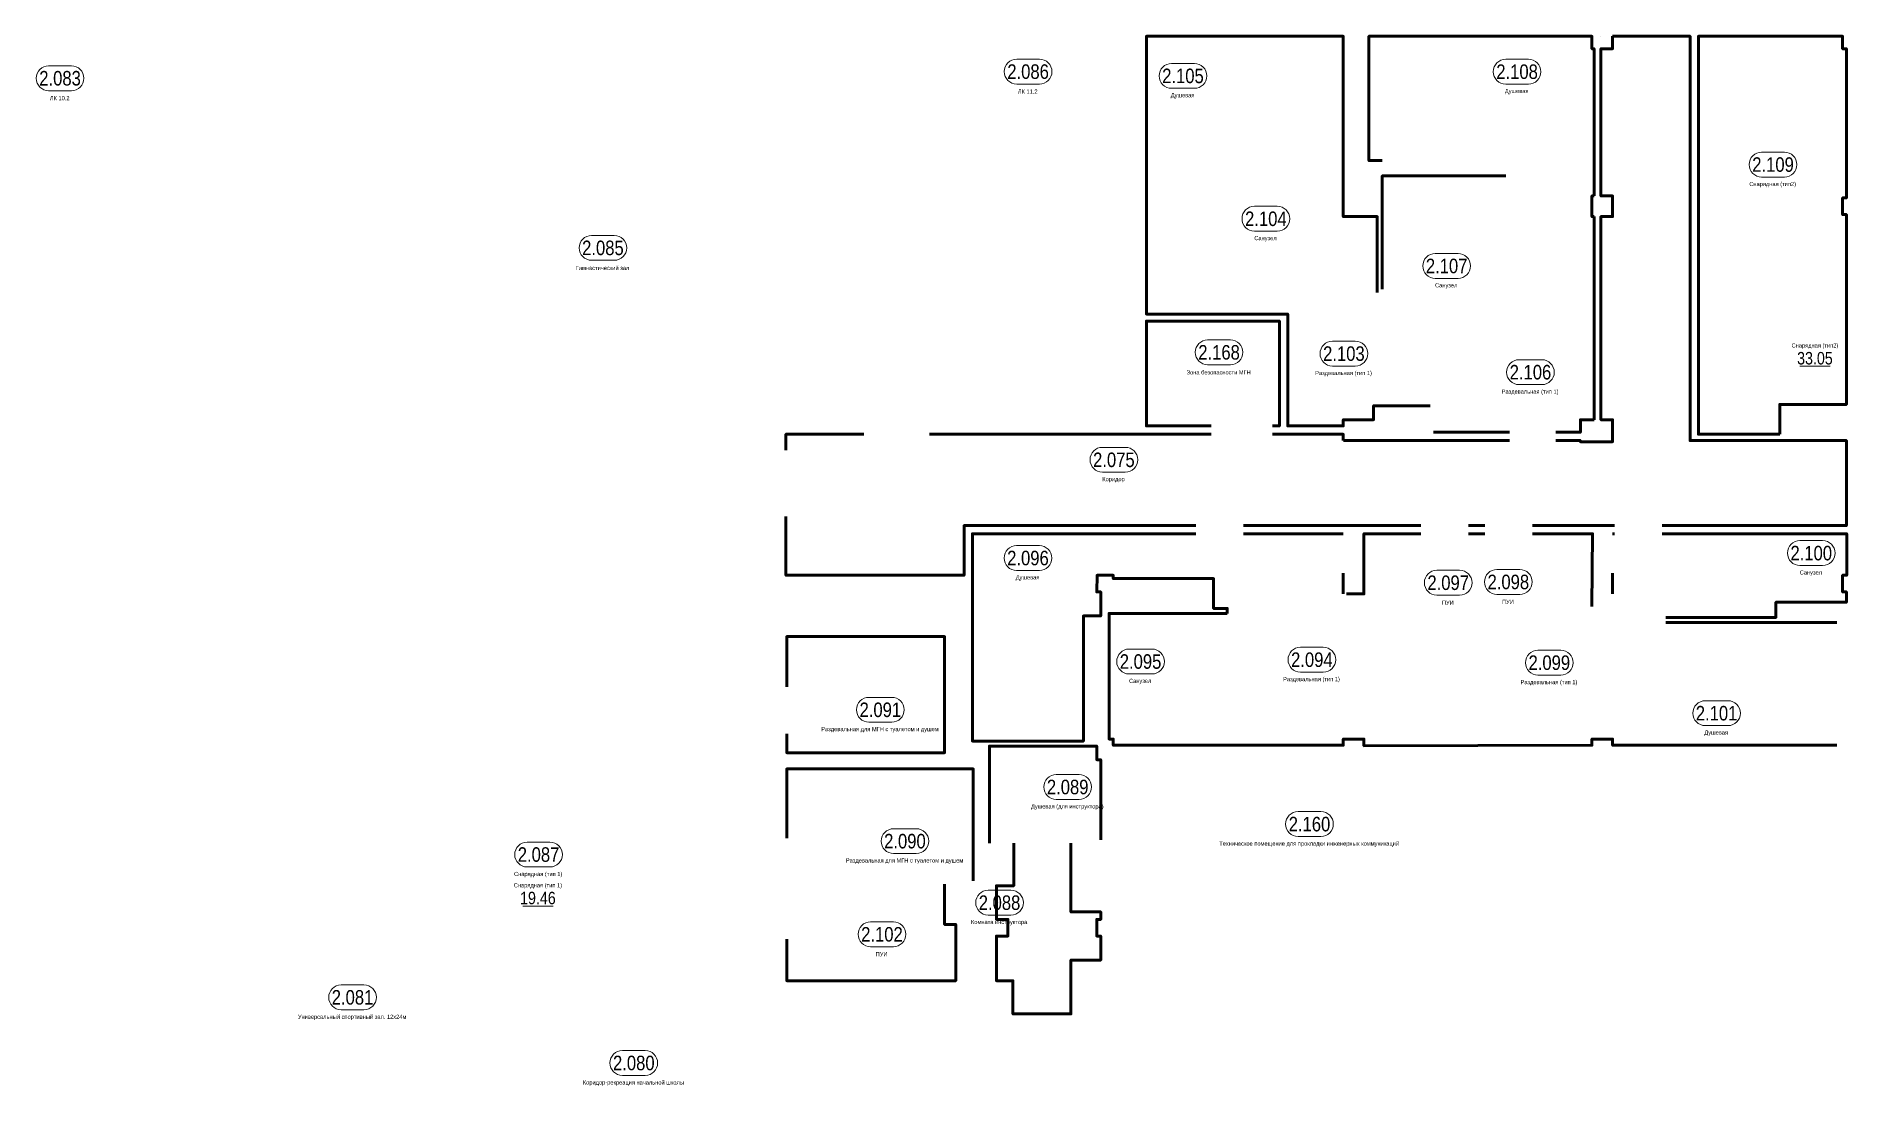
# Model space of a CAD drawing. Header units: millimetres. Extents: x 672974 to 830702, y 136033 to 223984.
# Drawn here: x 674686 to 718374, y 197501 to 222813 of the extents above; entities that cross this region are included whole.
import ezdxf
from ezdxf.enums import TextEntityAlignment as Align

# ---------------------------------------------------------------- set-up
doc = ezdxf.new("R2010")
doc.units = ezdxf.units.MM
doc.layers.get('Defpoints').update_dxf_attribs({"color": 140})
for name, color, linetype, lineweight in [('0) шт стен 2 эт', 150, 'Continuous', 60), ('АР_Area', 5, 'Continuous', 5), ('АР_площадь пом', 5, 'Continuous', 5)]:
    doc.layers.add(name, color=color, linetype=linetype, lineweight=lineweight)
doc.layers.add('A-AREA', color=7, linetype='Continuous', lineweight=15, true_color=0x7f7f7f)
doc.styles.add('style1', font='ARIALN.TTF')

# ---------------------------------------------------------------- blocks, each defined once
blk = doc.blocks.new('MOK-МаркаПом_овал_ареал')
for p, q in [((-2.75, 3), (2.75, 3)), ((-2.75, -3), (2.75, -3))]:
    blk.add_line(p, q)
for centre, radius, start, end in [((-2.75, 0), 3, 90, 270), ((-3.75, 0), 3.5, 0, 0.001), ((2.75, 0), 3, 270, 90)]:
    blk.add_arc(centre, radius, start, end)
at = {"color": 0, "style": 'style1'}
blk.add_attdef('АР-ПОМЕЩЕНИЕ:НОМЕР', text='', height=3.5, dxfattribs=at).set_placement((0, 0), align=Align.MIDDLE)
at = {"layer": 'Defpoints', "color": 2, "style": 'style1'}
blk.add_attdef('АР-ПОМЕЩЕНИЕ:НАИМЕНОВАНИЕ', text='', height=1, dxfattribs=at).set_placement((-0.09, -4.81), align=Align.MIDDLE)
blk = doc.blocks.new('MOK-МаркаПомещения1')
at = {"layer": 'A-AREA', "color": 0}
blk.add_line((-3.65, -1.94), (3.65, -1.94), dxfattribs=at)
at = {"layer": 'A-AREA', "color": 0, "style": 'style1'}
blk.add_attdef('АР-ПОМЕЩЕНИЕ:ПЛОЩАДЬ', text='', height=3, dxfattribs=at).set_placement((0, 0), align=Align.MIDDLE)
at = {"layer": 'Defpoints', "style": 'style1', "flags": 8}
blk.add_attdef('АР-ПОМЕЩЕНИЕ:НАИМЕНОВАНИЕ', text='', height=1, dxfattribs=at).set_placement((0, 2.96), align=Align.MIDDLE)

msp = doc.modelspace()

# ---------------------------------------------------------------- linework, layer by layer
at = {"layer": '0) шт стен 2 эт'}
for points in [[(708322, 213903), (706954, 213903), (706954, 213563), (706224, 213563), (706224, 213413), (704884, 213413), (704884, 216113), (701474, 216113), (701473, 222813), (706224, 222813), (706224, 218463), (707026, 218463), (707044, 218463), (707044, 216633)], [(707164, 219813), (706844, 219813), (706844, 222813), (712224, 222813), (712224, 222513), (712274, 222513), (712274, 218963)], [(712724, 222813), (712724, 222513), (712440, 222513), (712440, 218963), (712724, 218963), (712724, 218463), (712440, 218463), (712440, 213563), (712724, 213563), (712724, 213035), (711945, 213035), (711945, 213063), (711350, 213063)], [(712440, 222813), (712440, 222813)], [(713918, 211013), (718364, 211013), (718364, 213063), (714594, 213063), (714594, 222813), (712724, 222813)], [(707164, 216713), (707164, 219443), (710144, 219443)], [(712274, 218463), (712224, 218463), (712224, 218963), (712274, 218963)], [(712274, 218463), (712274, 213563)], [(703037, 213413), (701474, 213413), (701474, 215942), (704684, 215942), (704684, 213413), (704513, 213413)], [(692774, 212829), (692774, 213213), (694653, 213213)], [(703037, 213213), (697074, 213213), (696243, 213213)], [(706224, 213063), (706224, 213213), (704513, 213213)], [(710232, 213263), (708404, 213263)], [(712274, 213563), (711945, 213563), (711945, 213263), (711350, 213263)], [(706228, 213063), (710232, 213063)], [(692774, 211234), (692774, 209813), (697074, 209813), (697074, 211013), (702669, 211013)], [(703816, 211013), (706224, 211013)], [(708096, 211013), (706228, 211013)], [(709639, 211013), (709244, 211013)], [(712771, 211013), (710787, 211013)], [(703424, 208893), (703424, 209013), (703094, 209013), (703094, 209733), (700674, 209733), (700674, 209813), (700284, 209813), (700274, 209413), (700374, 209413), (700374, 208833), (699954, 208833), (699954, 205813), (697274, 205813), (697274, 210813), (702669, 210813)], [(703816, 210813), (706224, 210813)], [(706304, 209363), (706724, 209363), (706724, 210813), (708096, 210813)], [(709244, 210813), (709639, 210813)], [(710787, 210813), (712238, 210813), (712224, 209063)], [(712724, 210813), (712771, 210813)], [(713918, 210813), (718374, 210813), (718374, 209813), (718274, 209813), (718274, 209413), (718364, 209413), (718364, 209163), (716664, 209163), (716664, 208795), (714004, 208795)], [(706224, 209863), (706224, 209363)], [(712724, 209363), (712724, 209863)], [(718134, 205714), (712724, 205713), (712723, 205863), (712224, 205863), (712224, 205713), (706724, 205701), (706724, 205863), (706224, 205863), (706224, 205713), (700674, 205713), (700674, 205863), (700574, 205863), (700574, 208893), (703424, 208893)], [(714004, 208675), (718134, 208675)], [(692794, 207122), (692794, 208333), (696604, 208333), (696604, 205533), (692794, 205533), (692794, 205987)], [(697684, 203353), (697684, 205693), (700274, 205693), (700274, 205363), (700374, 205363), (700374, 203433)], [(692794, 203476), (692794, 203724), (692794, 204613), (692794, 205143), (697294, 205143), (697294, 202443)], [(699654, 203353), (699654, 201693), (700374, 201693), (700374, 201513), (700274, 201513), (700274, 201113), (700374, 201113), (700374, 200533), (699654, 200533), (699654, 199275), (699654, 199233), (698254, 199233), (698254, 200033), (697934, 200033), (697854, 200033), (697854, 201113), (698134, 201113), (698134, 201513), (697854, 201513), (697854, 202323), (698274, 202323), (698274, 203353)], [(696604, 202363), (696604, 201393), (696874, 201393), (696874, 200033), (692794, 200033), (692794, 201035)]]:
    msp.add_lwpolyline(points, dxfattribs=at)
msp.add_lwpolyline([(716754, 213213), (716754, 213933), (718364, 213933), (718364, 218513), (718274, 218513), (718274, 218913), (718364, 218913), (718364, 222513), (718274, 222513), (718274, 222813), (714794, 222813), (714794, 213213)], close=True, dxfattribs=at)

# ---------------------------------------------------------------- block references
at = {"layer": 'АР_Area', "color": 18, "linetype": 'Continuous', "lineweight": 15, "true_color": 0x000000, "xscale": 100, "yscale": 100, "zscale": 100}
for p, values in [((675261, 221800), {'АР-ПОМЕЩЕНИЕ:НОМЕР': '2.083', 'АР-ПОМЕЩЕНИЕ:НАИМЕНОВАНИЕ': 'ЛК 10.2'}), ((698619, 221960), {'АР-ПОМЕЩЕНИЕ:НОМЕР': '2.086', 'АР-ПОМЕЩЕНИЕ:НАИМЕНОВАНИЕ': 'ЛК 11.2'}), ((702356, 221857), {'АР-ПОМЕЩЕНИЕ:НОМЕР': '2.105', 'АР-ПОМЕЩЕНИЕ:НАИМЕНОВАНИЕ': 'Душевая'}), ((710418, 221958), {'АР-ПОМЕЩЕНИЕ:НОМЕР': '2.108', 'АР-ПОМЕЩЕНИЕ:НАИМЕНОВАНИЕ': 'Душевая'}), ((716594, 219718), {'АР-ПОМЕЩЕНИЕ:НОМЕР': '2.109', 'АР-ПОМЕЩЕНИЕ:НАИМЕНОВАНИЕ': 'Снарядная (тип2)'}), ((704356, 218411), {'АР-ПОМЕЩЕНИЕ:НОМЕР': '2.104', 'АР-ПОМЕЩЕНИЕ:НАИМЕНОВАНИЕ': 'Санузел'}), ((688360, 217709), {'АР-ПОМЕЩЕНИЕ:НОМЕР': '2.085', 'АР-ПОМЕЩЕНИЕ:НАИМЕНОВАНИЕ': 'Гимнастический зал'}), ((708718, 217273), {'АР-ПОМЕЩЕНИЕ:НОМЕР': '2.107', 'АР-ПОМЕЩЕНИЕ:НАИМЕНОВАНИЕ': 'Санузел'}), ((703227, 215190), {'АР-ПОМЕЩЕНИЕ:НОМЕР': '2.168', 'АР-ПОМЕЩЕНИЕ:НАИМЕНОВАНИЕ': 'Зона безопасности МГН'}), ((706239, 215159), {'АР-ПОМЕЩЕНИЕ:НОМЕР': '2.103', 'АР-ПОМЕЩЕНИЕ:НАИМЕНОВАНИЕ': 'Раздевальная (тип 1)'}), ((710741, 214711), {'АР-ПОМЕЩЕНИЕ:НОМЕР': '2.106', 'АР-ПОМЕЩЕНИЕ:НАИМЕНОВАНИЕ': 'Раздевальная (тип 1)'}), ((700689, 212598), {'АР-ПОМЕЩЕНИЕ:НОМЕР': '2.075', 'АР-ПОМЕЩЕНИЕ:НАИМЕНОВАНИЕ': 'Коридор'}), ((717516, 210348), {'АР-ПОМЕЩЕНИЕ:НОМЕР': '2.100', 'АР-ПОМЕЩЕНИЕ:НАИМЕНОВАНИЕ': 'Санузел'}), ((698616, 210229), {'АР-ПОМЕЩЕНИЕ:НОМЕР': '2.096', 'АР-ПОМЕЩЕНИЕ:НАИМЕНОВАНИЕ': 'Душевая'}), ((708756, 209633), {'АР-ПОМЕЩЕНИЕ:НОМЕР': '2.097', 'АР-ПОМЕЩЕНИЕ:НАИМЕНОВАНИЕ': 'ПУИ'}), ((710207, 209652), {'АР-ПОМЕЩЕНИЕ:НОМЕР': '2.098', 'АР-ПОМЕЩЕНИЕ:НАИМЕНОВАНИЕ': 'ПУИ'}), ((701333, 207733), {'АР-ПОМЕЩЕНИЕ:НОМЕР': '2.095', 'АР-ПОМЕЩЕНИЕ:НАИМЕНОВАНИЕ': 'Санузел'}), ((705466, 207777), {'АР-ПОМЕЩЕНИЕ:НОМЕР': '2.094', 'АР-ПОМЕЩЕНИЕ:НАИМЕНОВАНИЕ': 'Раздевальная (тип 1)'}), ((711196, 207705), {'АР-ПОМЕЩЕНИЕ:НОМЕР': '2.099', 'АР-ПОМЕЩЕНИЕ:НАИМЕНОВАНИЕ': 'Раздевальная (тип 1)'}), ((695054, 206569), {'АР-ПОМЕЩЕНИЕ:НОМЕР': '2.091', 'АР-ПОМЕЩЕНИЕ:НАИМЕНОВАНИЕ': 'Раздевальная для МГН с туалетом и душем'}), ((715232, 206487), {'АР-ПОМЕЩЕНИЕ:НОМЕР': '2.101', 'АР-ПОМЕЩЕНИЕ:НАИМЕНОВАНИЕ': 'Душевая'}), ((699574, 204707), {'АР-ПОМЕЩЕНИЕ:НОМЕР': '2.089', 'АР-ПОМЕЩЕНИЕ:НАИМЕНОВАНИЕ': 'Душевая (для инструктора)'}), ((705409, 203812), {'АР-ПОМЕЩЕНИЕ:НОМЕР': '2.160', 'АР-ПОМЕЩЕНИЕ:НАИМЕНОВАНИЕ': 'Техническое помещение для прокладки инженерных коммуникаций'}), ((695647, 203401), {'АР-ПОМЕЩЕНИЕ:НОМЕР': '2.090', 'АР-ПОМЕЩЕНИЕ:НАИМЕНОВАНИЕ': 'Раздевальная для МГН с туалетом и душем'}), ((686807, 203078), {'АР-ПОМЕЩЕНИЕ:НОМЕР': '2.087', 'АР-ПОМЕЩЕНИЕ:НАИМЕНОВАНИЕ': 'Снарядная (тип 1)'}), ((697930, 201917), {'АР-ПОМЕЩЕНИЕ:НОМЕР': '2.088', 'АР-ПОМЕЩЕНИЕ:НАИМЕНОВАНИЕ': 'Комната инструктора'}), ((695093, 201154), {'АР-ПОМЕЩЕНИЕ:НОМЕР': '2.102', 'АР-ПОМЕЩЕНИЕ:НАИМЕНОВАНИЕ': 'ПУИ'}), ((682318, 199634), {'АР-ПОМЕЩЕНИЕ:НОМЕР': '2.081', 'АР-ПОМЕЩЕНИЕ:НАИМЕНОВАНИЕ': 'Универсальный спортивный зал. 12х24м'}), ((689105, 198051), {'АР-ПОМЕЩЕНИЕ:НОМЕР': '2.080', 'АР-ПОМЕЩЕНИЕ:НАИМЕНОВАНИЕ': 'Коридор-рекреация начальной школы'})]:
    msp.add_blockref('MOK-МаркаПом_овал_ареал', p, dxfattribs=at).add_auto_attribs(values)
at = {"layer": 'АР_площадь пом', "color": 18, "linetype": 'Continuous', "lineweight": 15, "true_color": 0x000000}
ref = msp.add_blockref('MOK-МаркаПомещения1', (717605, 215048), dxfattribs=dict(at, xscale=100, yscale=100, zscale=100))
ref.add_attrib('АР-ПОМЕЩЕНИЕ:НАИМЕНОВАНИЕ', 'Снарядная (тип2)', dxfattribs={"layer": 'Defpoints', "height": 100, "style": 'style1'}).set_placement((717605, 215343), align=Align.MIDDLE)
ref.add_attrib('АР-ПОМЕЩЕНИЕ:ПЛОЩАДЬ', '33.05', dxfattribs={"layer": 'A-AREA', "color": 0, "height": 300, "style": 'style1'}).set_placement((717605, 215048), align=Align.MIDDLE)
ref = msp.add_blockref('MOK-МаркаПомещения1', (686791, 202029), dxfattribs=dict(at, xscale=100, yscale=100, zscale=100))
ref.add_attrib('АР-ПОМЕЩЕНИЕ:НАИМЕНОВАНИЕ', 'Снарядная (тип 1)', dxfattribs={"layer": 'Defpoints', "height": 100, "style": 'style1'}).set_placement((686791, 202324), align=Align.MIDDLE)
ref.add_attrib('АР-ПОМЕЩЕНИЕ:ПЛОЩАДЬ', '19.46', dxfattribs={"layer": 'A-AREA', "color": 0, "height": 300, "style": 'style1'}).set_placement((686791, 202029), align=Align.MIDDLE)

doc.saveas('drawing.dxf')
